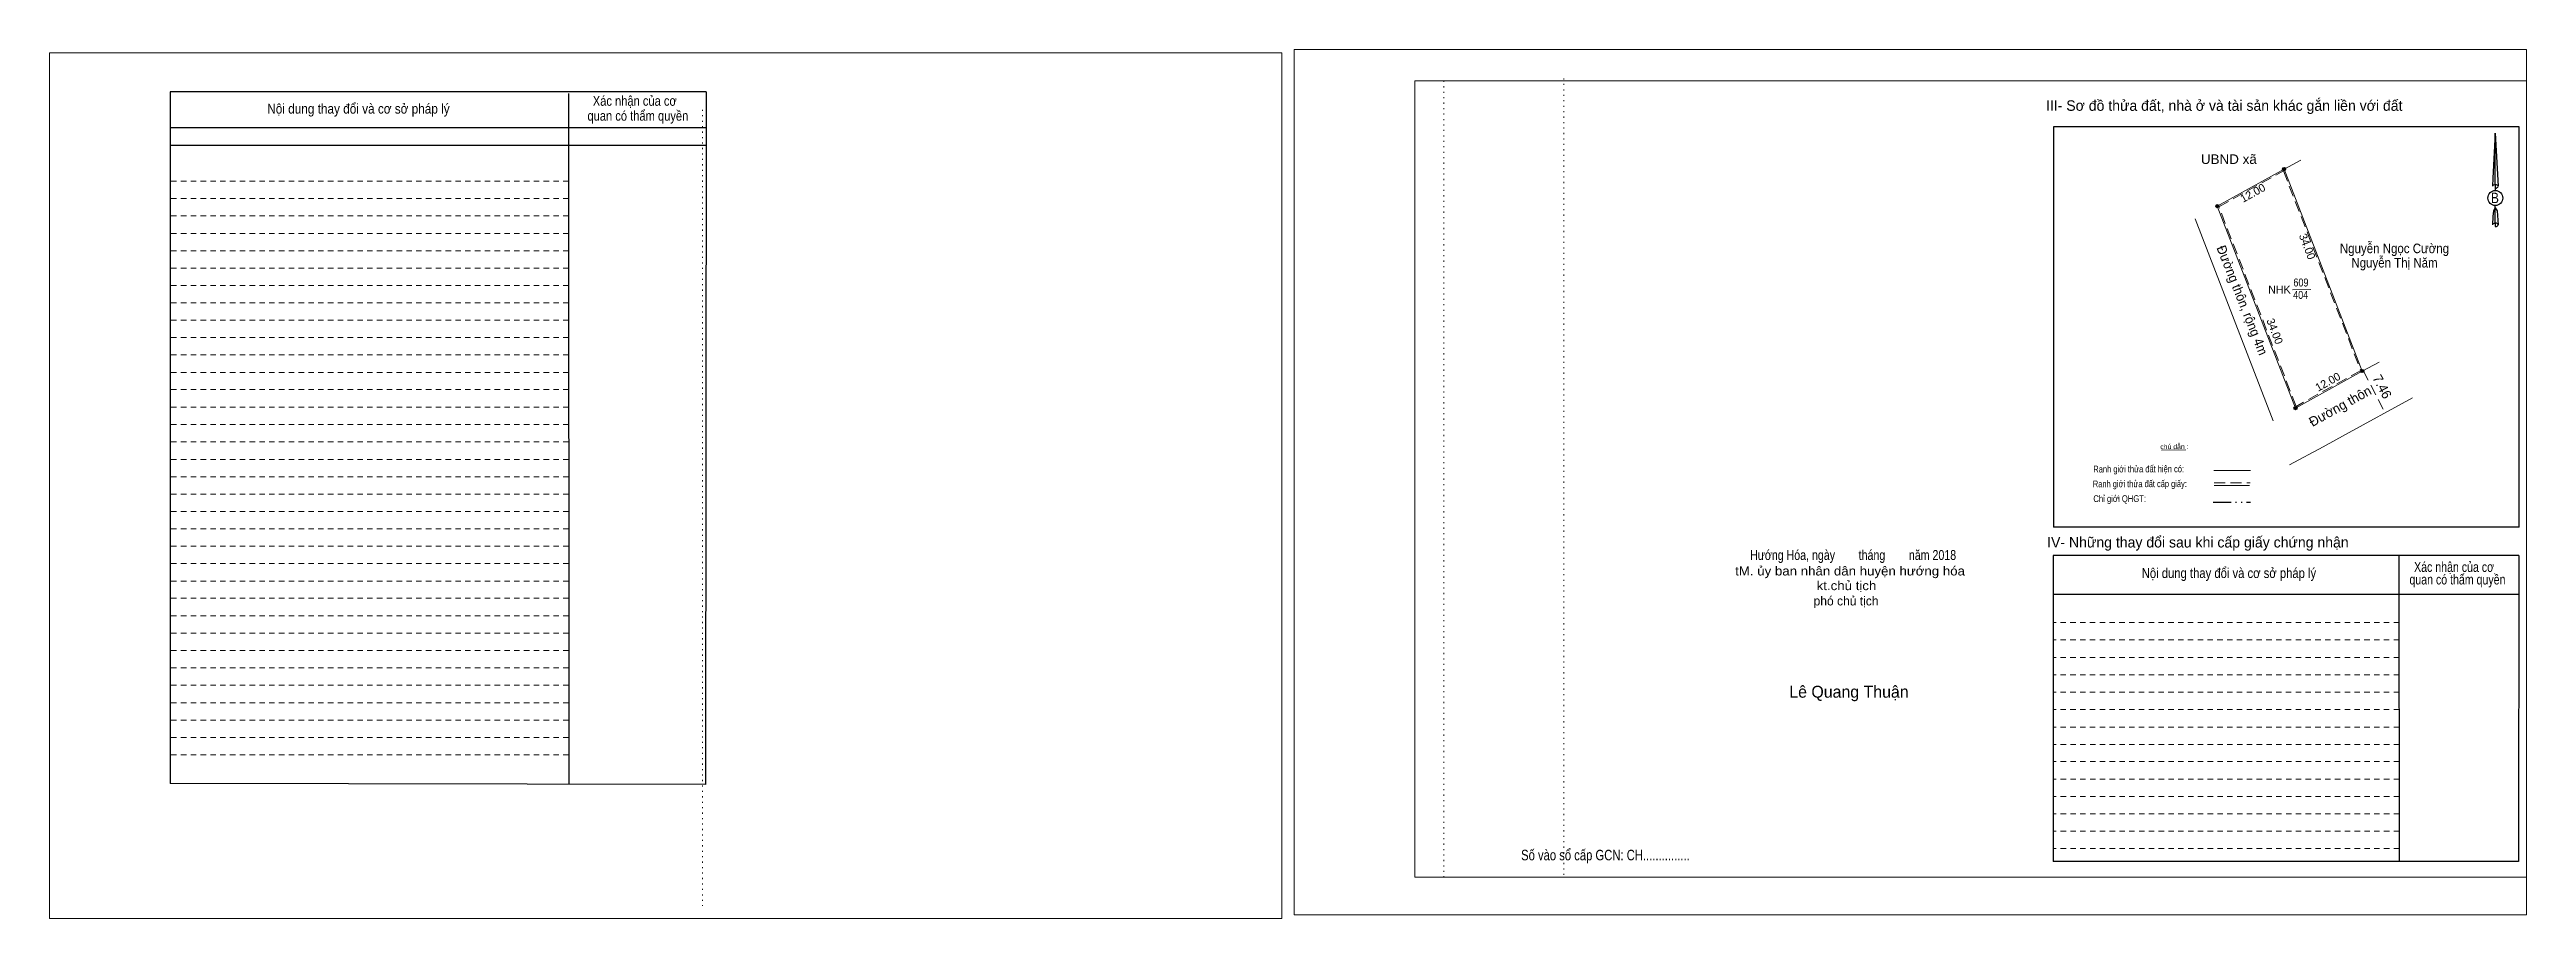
# Model space of a CAD drawing. Header units: metres. Extents: x 548102 to 548779, y 1837743 to 1837891.
# Drawn here: x 548389.8 to 548778.8, y 1837749.7 to 1837886.1 of the extents above; entities that cross this region are included whole.
import ezdxf
from ezdxf.enums import TextEntityAlignment as Align

# ---------------------------------------------------------------- set-up
doc = ezdxf.new("R2010")
doc.units = ezdxf.units.M
doc.header["$LTSCALE"] = 0.57
for name, pattern in [('DASH_DOUBLE_DOT', [9.2, 5, -1.2, 0.3, -1.2, 0.3, -1.2]), ('DOTTED', [1.5, 0.3, -1.2]), ('MEDIUM_DASHED', [4.5, 3, -1.5]), ('SHORT_DASHED', [2.7, 1.5, -1.2])]:
    doc.linetypes.add(name, pattern=pattern)
for name, color, linetype, lineweight in [('18', 7, 'Continuous', 25), ('28', 7, 'SHORT_DASHED', 13), ('3', 7, 'Continuous', 13), ('5', 7, 'DASH_DOUBLE_DOT', 25), ('55', 7, 'Continuous', 13), ('7', 7, 'Continuous', 13), ('8', 7, 'Continuous', 13)]:
    doc.layers.add(name, color=color, linetype=linetype, lineweight=lineweight)

msp = doc.modelspace()

# ---------------------------------------------------------------- texts
at = {"layer": '18'}
for s, height, width, p in [('B', 1.629, 0.85, (548773.895, 1837862)), ('Hướng Hóa, ngày        tháng        năm 2018', 1.56, 0.8, (548673.09, 1837805.99)), ('tM. ủy ban nhân dân huyện hướng hóa', 1.415, 1.1, (548672.61, 1837803.56)), ('kt.chủ tịch', 1.415, 1.1, (548672.05, 1837801.26)), ('Số vào sổ cấp GCN: CH...............', 1.65, 0.8, (548634.195, 1837758.86))]:
    msp.add_text(s, height=height, dxfattribs=dict(at, width=width)).set_placement(p, align=Align.CENTER)
for s, height, p in [('phó chủ tịch', 1.415, (548671.985, 1837798.86)), ('Lê Quang Thuận', 1.867, (548672.44, 1837784.38))]:
    msp.add_text(s, height=height, dxfattribs=at).set_placement(p, align=Align.CENTER)
at = {"layer": '28'}
for s, height, width, p in [('Nội dung thay đổi và cơ sở pháp lý', 1.537, 0.9, (548438.355, 1837876.04)), ('Nội dung thay đổi và cơ sở pháp lý', 1.537, 0.9, (548438.355, 1837876.04)), ('Xác nhận của cơ', 1.537, 0.85, (548481.75, 1837877.27)), ('Xác nhận của cơ', 1.537, 0.85, (548481.75, 1837877.27)), (' quan có thẩm quyền', 1.537, 0.85, (548481.995, 1837874.93)), (' quan có thẩm quyền', 1.537, 0.85, (548481.995, 1837874.93)), ('Nội dung thay đổi và cơ sở pháp lý', 1.556, 0.85, (548732.115, 1837803.16)), (' quan có thẩm quyền', 1.556, 0.8, (548767.77, 1837802.15)), ('Xác nhận của cơ', 1.556, 0.8, (548767.47, 1837804.12))]:
    msp.add_text(s, height=height, dxfattribs=dict(at, width=width)).set_placement(p, align=Align.CENTER)
for s, p in [('III- Sơ đồ thửa đất, nhà ở và tài sản khác gắn liền với đất', (548731.375, 1837876.48)), ('IV- Những thay đổi sau khi cấp giấy chứng nhận', (548727.24, 1837807.95))]:
    msp.add_text(s, height=1.65, dxfattribs=at).set_placement(p, align=Align.CENTER)
at = {"layer": '55'}
for s, height, width, p in [('Ranh giới thửa đất hiện có:', 1.065, 0.8, (548717.9387, 1837819.7365)), ('Chỉ giới QHGT:', 1.06, 0.85, (548714.9637, 1837815.0898)), ('Ranh giới thửa đất cấp giấy:', 1.06, 0.8, (548718.1237, 1837817.4171))]:
    msp.add_text(s, height=height, rotation=0.135, dxfattribs=dict(at, width=width)).set_placement(p, align=Align.CENTER)
at = {"layer": '7'}
msp.add_text('chú dẫn :', height=0.7841, rotation=359.974, dxfattribs=at).set_placement((548723.5548, 1837823.3889), align=Align.CENTER)
at = {"layer": '8'}
for s, height, width, p in [('UBND xã', 1.501, 1.05, (548732.1, 1837868.14)), ('Nguyễn Ngọc Cường', 1.5, 0.9, (548758.11, 1837854.14)), ('609', 1.25, 0.85, (548743.42, 1837848.91)), ('Nguyễn Thị Năm', 1.5, 0.9, (548758.115, 1837851.89)), ('404', 1.25, 0.85, (548743.38, 1837846.96))]:
    msp.add_text(s, height=height, dxfattribs=dict(at, width=width)).set_placement(p, align=Align.CENTER)
for s, rotation, p in [('12.00', 29.064, (548736.1614, 1837863.0412)), ('34.00', 291.191, (548743.834, 1837854.9609)), ('34.00', 291.191, (548738.734, 1837841.6609)), ('12.00', 29.064, (548747.9514, 1837833.4012))]:
    msp.add_text(s, height=1.25, rotation=rotation, dxfattribs=at).set_placement(p, align=Align.CENTER)
at = {"layer": '8', "width": 0.95}
msp.add_text('Đường thôn, rộng 4m', height=1.5, rotation=291.639, dxfattribs=at).set_placement((548733.5068, 1837846.4815), align=Align.CENTER)
at = {"layer": '8'}
msp.add_text('NHK', height=1.25, dxfattribs=at).set_placement((548740.045, 1837847.81), align=Align.CENTER)
for s, rotation, p in [('7.46', 297.547, (548754.62, 1837834.58)), ('Đường thôn', 29.064, (548745.22, 1837826.85))]:
    msp.add_text(s, height=1.5, rotation=rotation, dxfattribs=at).set_placement(p)

# ---------------------------------------------------------------- hatches: boundary and pattern name
at = {"layer": '8'}
for points in [[(548741.0202, 1837867.34, 1), (548740.5198, 1837867.34, 1)], [(548730.5302, 1837861.51, 1), (548730.0298, 1837861.51, 1)], [(548730.5302, 1837861.51, 1), (548730.0298, 1837861.51, 1)], [(548753.3102, 1837835.64, 1), (548752.8098, 1837835.64, 1)], [(548742.8202, 1837829.81, 1), (548742.3198, 1837829.81, 1)]]:
    msp.add_hatch(color=256, dxfattribs=at).paths.add_polyline_path(points)

# ---------------------------------------------------------------- linework, layer by layer
at = {"layer": '18'}
for p, q in [((548773.94, 1837872.99), (548774.38, 1837864.66)), ((548773.94, 1837872.99), (548774.38, 1837864.66)), ((548773.94, 1837872.99), (548774.38, 1837864.66)), ((548773.58, 1837865.93), (548773.53, 1837864.67)), ((548773.94, 1837864.9), (548773.94, 1837864.6)), ((548773.94, 1837864.6), (548773.94, 1837864.37)), ((548773.94, 1837864.37), (548773.94, 1837864.04)), ((548773.94, 1837864.37), (548773.94, 1837864.04)), ((548773.94, 1837864.37), (548773.94, 1837864.04)), ((548774.38, 1837864.66), (548774.38, 1837864.67)), ((548773.94, 1837861.23), (548773.94, 1837861.59)), ((548773.94, 1837861.23), (548773.94, 1837861.59)), ((548773.94, 1837861.23), (548773.94, 1837861.59)), ((548773.94, 1837861.23), (548774.26, 1837860.77)), ((548773.94, 1837861.23), (548774.26, 1837860.77)), ((548773.94, 1837861.23), (548774.26, 1837860.77)), ((548773.94, 1837858.86), (548773.94, 1837858.55)), ((548773.94, 1837858.55), (548773.94, 1837858.3)), ((548774.26, 1837860.77), (548774.38, 1837858.59)), ((548774.26, 1837860.77), (548774.38, 1837858.59)), ((548774.26, 1837860.77), (548774.38, 1837858.59)), ((548774.38, 1837858.59), (548774.38, 1837858.6))]:
    msp.add_line(p, q, dxfattribs=at)
for points in [[(548773.94, 1837864.9), (548773.94, 1837872.99), (548773.58, 1837865.93)], [(548773.94, 1837858.86), (548773.94, 1837861.23), (548773.66, 1837860.77), (548773.58, 1837859.88), (548773.53, 1837858.6)]]:
    msp.add_lwpolyline(points, dxfattribs=at)
msp.add_ellipse((548773.9583, 1837862.7973), major_axis=(0, 1.1864), ratio=0.983453, dxfattribs=at)
for centre, start_param, end_param in [((548773.9587, 1837864.6255), 1.57079633, 3.07445202), ((548773.9587, 1837864.6255), 0.06714063, 1.57079633), ((548773.9587, 1837864.6255), 4.71238898, 6.28318531), ((548773.9587, 1837858.5701), 2.49106941, 3.07427841), ((548773.9587, 1837858.5701), 1.57079633, 2.49106941), ((548773.9587, 1837858.5701), 0.06714063, 1.57079633), ((548773.9587, 1837858.5701), 4.71238898, 6.28318531)]:
    msp.add_ellipse(centre, major_axis=(0.4277, 0), ratio=0.655448, start_param=start_param, end_param=end_param, dxfattribs=at)
at = {"layer": '28', "linetype": 'Continuous', "lineweight": 25}
for p, q in [((548492.94, 1837879.47), (548408.77, 1837879.47)), ((548471.36, 1837879.18), (548471.4, 1837770.86)), ((548492.94, 1837879.47), (548492.86, 1837770.78)), ((548492.94, 1837873.79), (548408.88, 1837873.79)), ((548492.94, 1837873.79), (548408.88, 1837873.79)), ((548492.94, 1837871.06), (548408.88, 1837871.06)), ((548777.7, 1837811.13), (548704.58, 1837811.13)), ((548758.82, 1837806.68), (548758.86, 1837758.69)), ((548777.62, 1837806.68), (548777.6, 1837758.69)), ((548777.6, 1837800.59), (548704.53, 1837800.59)), ((548492.86, 1837770.78), (548408.77, 1837770.9)), ((548777.6, 1837758.69), (548704.53, 1837758.69))]:
    msp.add_line(p, q, dxfattribs=at)
at = {"layer": '28'}
for p, q in [((548471.36, 1837865.45), (548408.77, 1837865.45)), ((548471.36, 1837862.7), (548408.77, 1837862.7)), ((548471.36, 1837860), (548408.77, 1837860)), ((548471.36, 1837857.23), (548408.77, 1837857.23)), ((548471.36, 1837854.52), (548408.77, 1837854.52)), ((548471.36, 1837851.78), (548408.77, 1837851.78)), ((548471.36, 1837849.06), (548408.77, 1837849.06)), ((548471.36, 1837846.34), (548408.77, 1837846.34)), ((548471.36, 1837843.61), (548408.77, 1837843.61)), ((548471.36, 1837840.88), (548408.77, 1837840.88)), ((548471.36, 1837838.16), (548408.77, 1837838.16)), ((548471.36, 1837835.42), (548408.77, 1837835.42)), ((548471.36, 1837832.72), (548408.77, 1837832.72)), ((548471.36, 1837829.99), (548408.77, 1837829.99)), ((548471.36, 1837827.24), (548408.77, 1837827.24)), ((548471.36, 1837824.54), (548408.77, 1837824.54)), ((548471.36, 1837821.78), (548408.77, 1837821.78)), ((548471.36, 1837819.06), (548408.77, 1837819.06)), ((548471.36, 1837816.32), (548408.77, 1837816.32)), ((548471.36, 1837813.6), (548408.77, 1837813.6)), ((548471.36, 1837810.86), (548408.77, 1837810.86)), ((548471.36, 1837808.14), (548408.77, 1837808.14)), ((548471.36, 1837805.42), (548408.77, 1837805.42)), ((548471.36, 1837802.68), (548408.77, 1837802.68)), ((548471.36, 1837799.98), (548408.77, 1837799.98)), ((548471.36, 1837797.22), (548408.77, 1837797.22)), ((548758.84, 1837796.18), (548704.53, 1837796.18)), ((548471.36, 1837794.53), (548408.77, 1837794.53)), ((548471.36, 1837791.77), (548408.77, 1837791.77)), ((548758.84, 1837793.44), (548704.53, 1837793.44)), ((548471.36, 1837789.06), (548408.77, 1837789.06)), ((548758.84, 1837790.7), (548704.53, 1837790.7)), ((548758.84, 1837787.99), (548704.53, 1837787.99)), ((548471.36, 1837786.32), (548408.77, 1837786.32)), ((548758.84, 1837785.26), (548704.53, 1837785.26)), ((548471.36, 1837783.58), (548408.77, 1837783.58)), ((548471.36, 1837780.86), (548408.77, 1837780.86)), ((548758.84, 1837782.52), (548704.53, 1837782.52)), ((548471.36, 1837778.13), (548408.77, 1837778.13)), ((548758.84, 1837779.77), (548704.53, 1837779.77)), ((548758.86, 1837777.06), (548704.53, 1837777.06)), ((548471.36, 1837775.39), (548408.77, 1837775.39)), ((548758.86, 1837774.35), (548704.53, 1837774.35)), ((548758.86, 1837771.62), (548704.53, 1837771.62)), ((548758.86, 1837768.89), (548704.53, 1837768.89)), ((548758.86, 1837766.15), (548704.53, 1837766.15)), ((548758.86, 1837763.44), (548704.53, 1837763.44)), ((548758.86, 1837760.72), (548704.53, 1837760.72))]:
    msp.add_line(p, q, dxfattribs=at)
at = {"layer": '28', "linetype": 'Continuous', "lineweight": 25}
for points in [[(548492.94, 1837879.47), (548408.77, 1837879.47), (548408.77, 1837770.9)], [(548777.7, 1837811.13), (548777.7, 1837873.96), (548704.58, 1837873.96), (548704.58, 1837811.13)], [(548777.62, 1837806.68), (548704.53, 1837806.68), (548704.53, 1837758.69)]]:
    msp.add_lwpolyline(points, dxfattribs=at)
at = {"layer": '3'}
for p, q in [((548604.27, 1837881.18), (548778.84, 1837881.18)), ((548604.27, 1837756.23), (548604.27, 1837881.18)), ((548778.84, 1837881.18), (548778.84, 1837755.18)), ((548604.27, 1837756.23), (548778.84, 1837756.23))]:
    msp.add_line(p, q, dxfattribs=at)
at = {"layer": '3', "linetype": 'DOTTED'}
for p, q in [((548608.8, 1837881.18), (548608.8, 1837756.23)), ((548627.64, 1837881.56), (548627.64, 1837756.59)), ((548492.38, 1837876.64), (548492.38, 1837751.69))]:
    msp.add_line(p, q, dxfattribs=at)
at = {"layer": '3'}
for points in [[(548389.84, 1837749.74), (548583.38, 1837749.74), (548583.38, 1837885.58), (548389.84, 1837885.58)], [(548389.84, 1837885.58), (548583.38, 1837885.58), (548583.38, 1837749.74), (548389.84, 1837749.74)], [(548389.84, 1837749.74), (548583.38, 1837749.74), (548583.38, 1837885.58), (548389.84, 1837885.58)], [(548585.3, 1837750.3), (548778.84, 1837750.3), (548778.84, 1837886.09), (548585.3, 1837886.09)]]:
    msp.add_lwpolyline(points, close=True, dxfattribs=at)
msp.add_lwpolyline([(548611.34, 1837881.18), (548778.84, 1837881.18), (548778.84, 1837756.23), (548611.34, 1837756.23)], dxfattribs=at)
at = {"layer": '5'}
msp.add_line((548729.62, 1837815.05), (548735.52, 1837815.05), dxfattribs=at)
at = {"layer": '55'}
for p, q in [((548729.76, 1837820.01), (548735.52, 1837820.01)), ((548729.8, 1837817.69), (548735.32, 1837817.69)), ((548729.8, 1837817.69), (548735.32, 1837817.69))]:
    msp.add_line(p, q, dxfattribs=at)
at = {"layer": '55', "linetype": 'MEDIUM_DASHED'}
msp.add_line((548729.79, 1837818.09), (548735.44, 1837818.09), dxfattribs=at)
at = {"layer": '7'}
msp.add_line((548721.52, 1837823.24), (548725.33, 1837823.3), dxfattribs=at)
at = {"layer": '8'}
for p, q in [((548740.77, 1837867.34), (548743.43, 1837868.73)), ((548739.08, 1837827.85), (548726.79, 1837859.55)), ((548742.09, 1837848.41), (548744.99, 1837848.46)), ((548753.06, 1837835.64), (548755.72, 1837837.03)), ((548750.42, 1837825.68), (548760.94, 1837831.46))]:
    msp.add_line(p, q, dxfattribs=at)
at = {"layer": '8', "linetype": 'MEDIUM_DASHED'}
msp.add_line((548753.19, 1837835.71), (548756.64, 1837829.1), dxfattribs=at)
at = {"layer": '8'}
for points in [[(548730.28, 1837861.51), (548740.77, 1837867.34), (548753.06, 1837835.64), (548742.57, 1837829.81)], [(548740.77, 1837867.34), (548753.06, 1837835.64), (548742.57, 1837829.81), (548730.28, 1837861.51)]]:
    msp.add_lwpolyline(points, close=True, dxfattribs=at)
at = {"layer": '8', "linetype": 'MEDIUM_DASHED'}
msp.add_lwpolyline([(548730.53, 1837861.42), (548740.67, 1837867.05), (548752.81, 1837835.73), (548742.67, 1837830.1)], close=True, dxfattribs=at)
at = {"layer": '8'}
msp.add_lwpolyline([(548741.65, 1837820.9), (548746.91, 1837823.77), (548750.42, 1837825.68)], dxfattribs=at)
at = {"layer": '8', "lineweight": 25}
for centre in [(548740.77, 1837867.34), (548730.28, 1837861.51), (548730.28, 1837861.51), (548753.06, 1837835.64), (548742.57, 1837829.81)]:
    msp.add_circle(centre, 0.2502, dxfattribs=at)

msp.set_redraw_order([(e.dxf.handle, doc.entitydb.next_handle()) for e in msp.query("TEXT MTEXT ATTDEF DIMENSION ARC_DIMENSION")])  # texts and dimensions are drawn at this point

doc.saveas('drawing.dxf')
